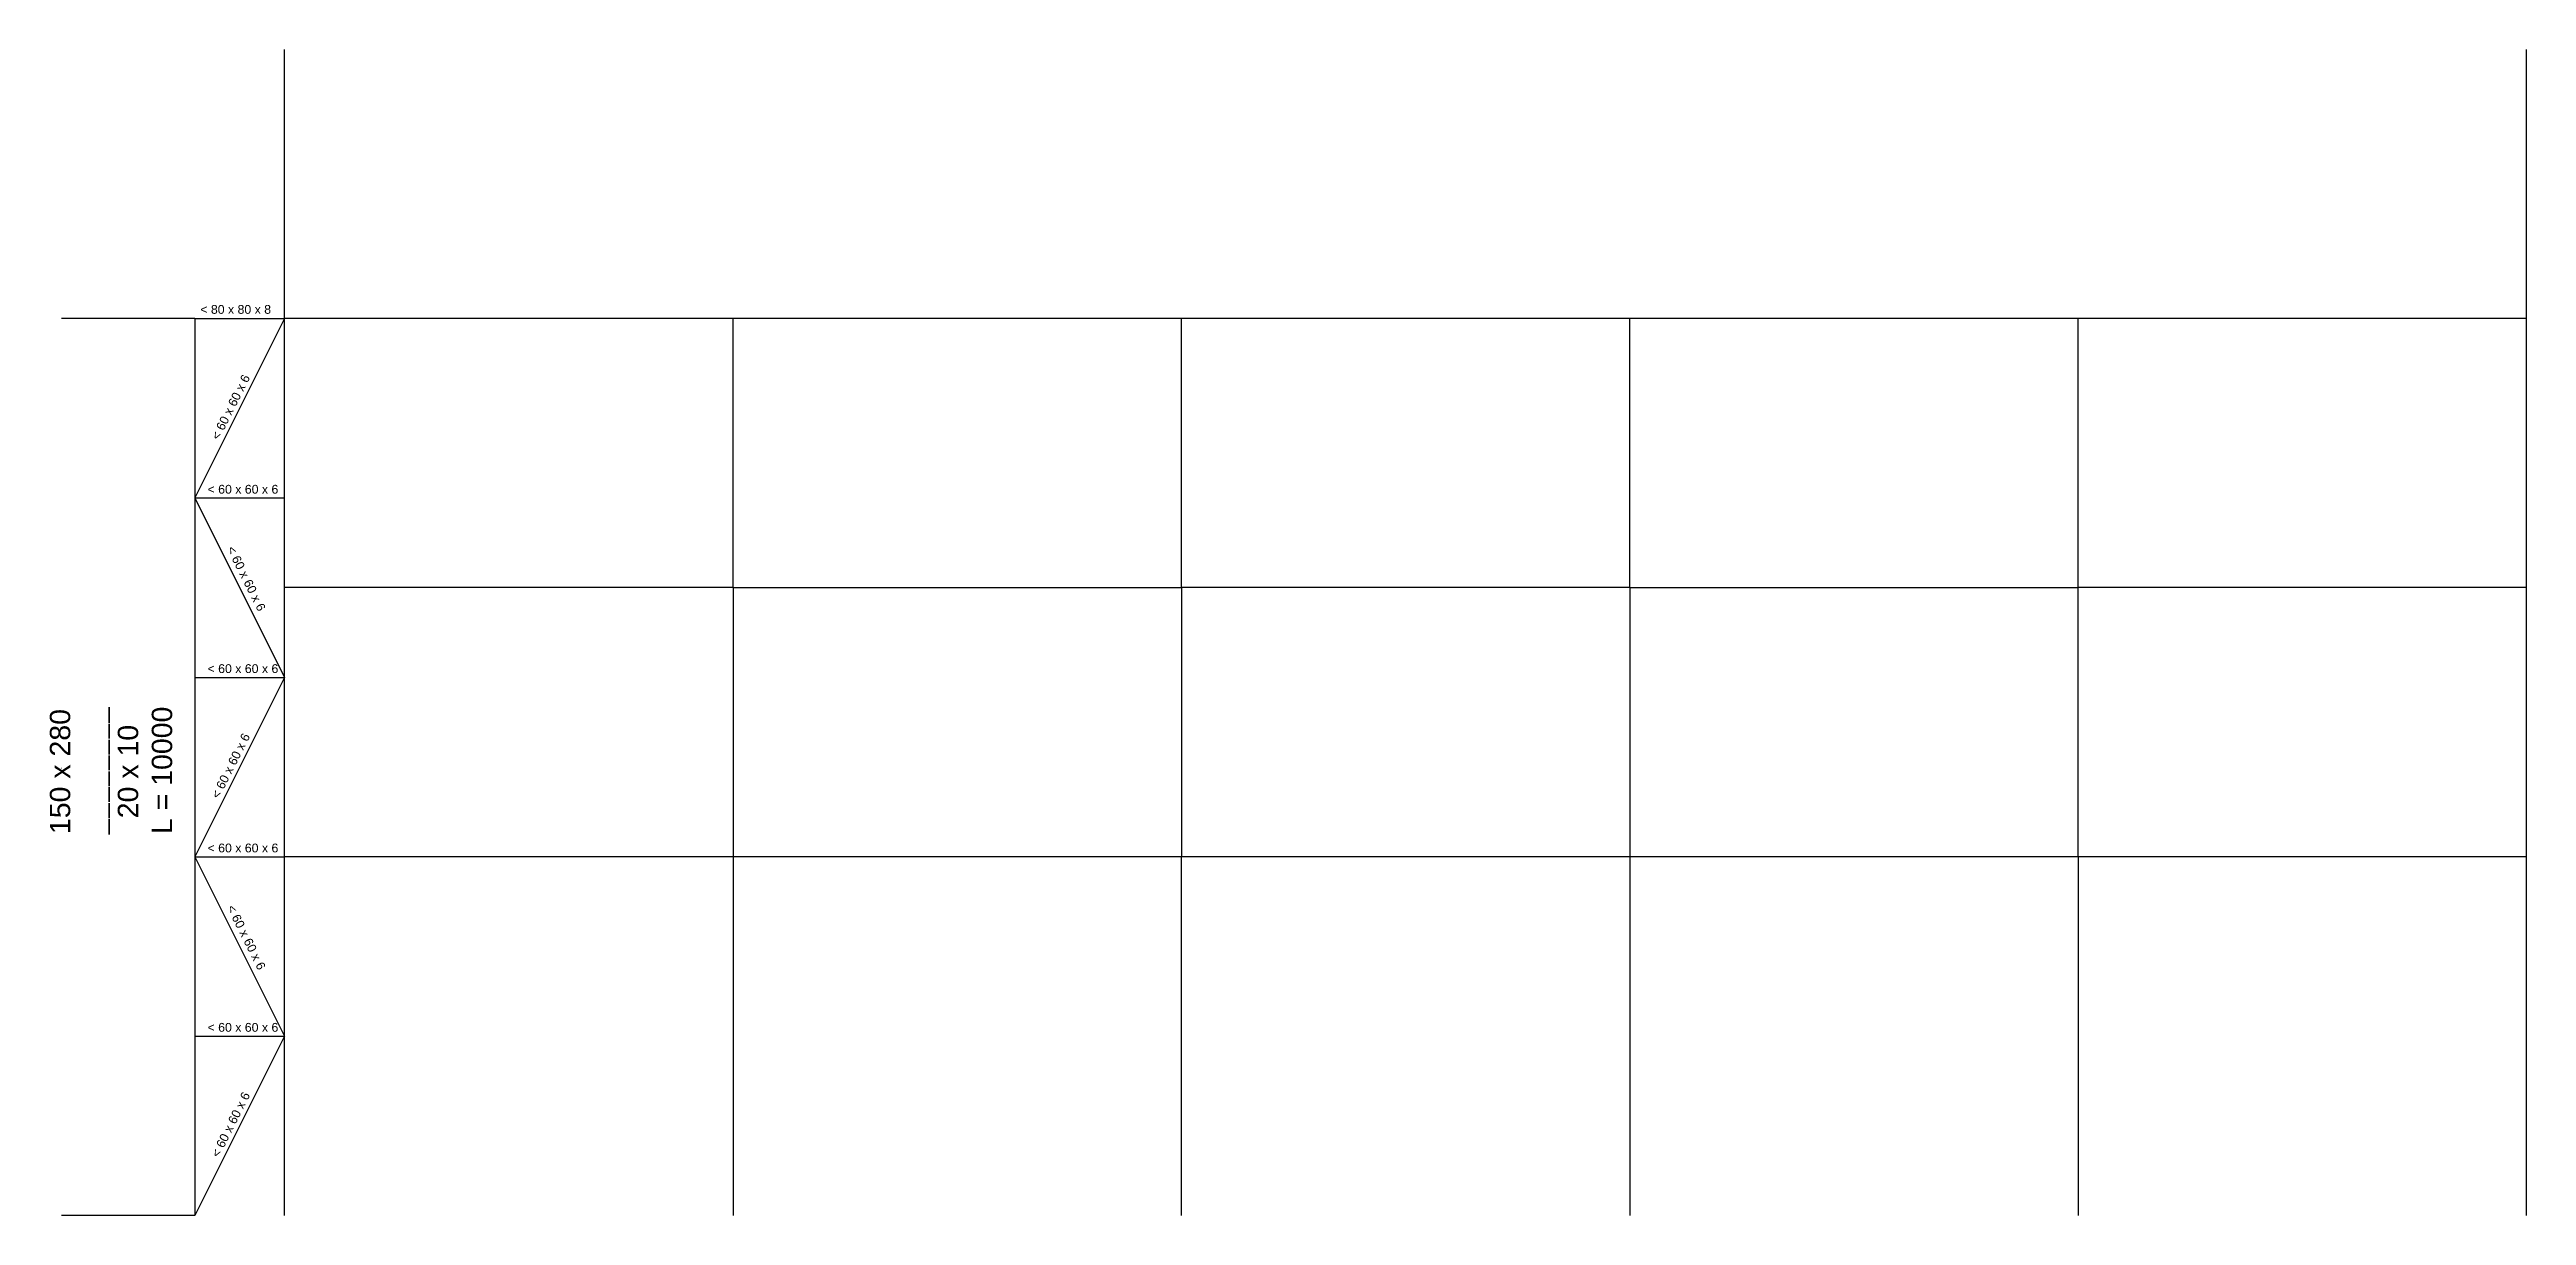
# Model space of a CAD drawing. Header units: inches. Extents: x -15 to 2803056, y 0 to 866270.
# Drawn here: x 604555 to 632177, y 217930 to 230930 of the extents above; entities that cross this region are included whole.
import ezdxf

# ---------------------------------------------------------------- set-up
doc = ezdxf.new("R2010")
doc.units = ezdxf.units.IN
doc.header["$LTSCALE"] = 100
doc.header["$MEASUREMENT"] = 0
doc.layers.add('initial layout', color=7, linetype='Continuous')
doc.layers.add('sections', color=3, linetype='Continuous')
doc.styles.get("Standard").update_dxf_attribs({"font": 'arial.ttf'})
doc.dimstyles.new('section', dxfattribs={"dimtxt": 1e-05, "dimasz": 15, "dimexe": 0.0625, "dimexo": 0.0625, "dimgap": 10, "dimtad": 0, "dimtoh": 1, "dimzin": 0, "dimdsep": 46, "dimtxsty": 'Standard', "dimblk": 'OBLIQUE', "dimcen": 0.09, "dimsd1": 1, "dimsd2": 1, "dimclrd": 256, "dimclre": 256, "dimclrt": 256, "dimadec": 0, "dimazin": 0, "dimtfac": 1, "dimtofl": 0, "dimtmove": 0, "dimatfit": 3, "dimfxl": 1, "dimtfillclr": 256, "dimtolj": 1, "dimtzin": 0, "dimlwe": -1, "dimarcsym": 0})

msp = doc.modelspace()

# ---------------------------------------------------------------- texts
at = {"layer": 'sections'}
for s, rotation, p in [('< 80 x 80 x 8', 0, (606236.451, 227983.751)), (' < 60 x 60 x 6', 63.4349488, (606425.369, 226534.59)), (' < 60 x 60 x 6', 0, (606279.45, 225978.497)), (' < 60 x 60 x 6', 296.5650512, (606512.876, 225396.676)), (' < 60 x 60 x 6', 0, (606279.45, 223978.497)), (' < 60 x 60 x 6', 63.4349488, (606425.369, 222534.59)), (' < 60 x 60 x 6', 0, (606279.45, 221978.497)), (' < 60 x 60 x 6', 296.5650512, (606512.876, 221396.676)), (' < 60 x 60 x 6', 0, (606279.45, 219978.497)), (' < 60 x 60 x 6', 63.4349488, (606425.369, 218534.59))]:
    msp.add_text(s, height=98.14202, rotation=rotation, dxfattribs=at).set_placement(p)
at = {"layer": 'sections', "insert": (604558.469, 222182.511), "char_height": 227.2868, "attachment_point": 1, "rotation": 90}
msp.add_mtext_dynamic_manual_height_columns('150 x 280\\P________\\P  20 x 10\\PL = 10000', width=1384.85194, gutter_width=1136.434, heights=[0], dxfattribs=at)

# ---------------------------------------------------------------- blocks, each defined once
blk = doc.blocks.new('*D52')
at = {"layer": 'Defpoints', "color": 0}
for p in [(604690, 227930), (606177, 227930), (606177, 217930)]:
    blk.add_point(p, dxfattribs=at)
at = {"layer": 'sections', "transparency": 16777216}
for p, q in [((606177, 227930), (604690, 227930)), ((606177, 217930), (604690, 217930))]:
    blk.add_line(p, q, dxfattribs=at)
at = {"layer": 'sections', "transparency": 16777216, "insert": (604690, 222930), "char_height": 10, "attachment_point": 5, "rotation": 90}
blk.add_mtext('\\A1;10000.00', dxfattribs=at)
blk = doc.blocks.new('_Oblique')
at = {"color": 0, "linetype": 'ByBlock', "lineweight": -2}
blk.add_line((-0.5, -0.5), (0.5, 0.5), dxfattribs=at)

# ---------------------------------------------------------------- dimensions: what is measured, and where the dimension line sits
at = {"layer": 'sections'}
dim = msp.add_linear_dim(base=(604689.725, 227930.301), p1=(606176.999, 217930.301), p2=(606176.999, 227930.301), angle=90, dimstyle='section', override={"dimtxt": 10}, dxfattribs=at)
dim.commit()
dim.dimension.update_dxf_attribs({"geometry": '*D52', "text_midpoint": (604689.725, 222930.301)})

# ---------------------------------------------------------------- linework, layer by layer
at = {"layer": 'initial layout'}
for p, q in [((607176.999, 227930.301), (607176.999, 230930.301)), ((632176.999, 227930.301), (632176.999, 230930.301)), ((606176.999, 227930.301), (607176.999, 227930.301)), ((607176.999, 227930.301), (606176.999, 225930.301)), ((606176.999, 227930.301), (606176.999, 217930.301)), ((606176.999, 227930.301), (606176.999, 217930.301)), ((607176.999, 225930.301), (607176.999, 227930.301)), ((612176.999, 227930.301), (607176.999, 227930.301)), ((612176.999, 224930.301), (612176.999, 227930.301)), ((617176.999, 227930.301), (612176.999, 227930.301)), ((617176.999, 224930.301), (617176.999, 227930.301)), ((622176.999, 227930.301), (617176.999, 227930.301)), ((622176.999, 224930.301), (622176.999, 227930.301)), ((627176.999, 227930.301), (622176.999, 227930.301)), ((627176.999, 224930.301), (627176.999, 227930.301)), ((632176.999, 227930.301), (627176.999, 227930.301)), ((632176.999, 224930.301), (632176.999, 227930.301)), ((606176.999, 225930.301), (607176.999, 225930.301)), ((606176.999, 225930.301), (607176.999, 223930.301)), ((607176.999, 221930.301), (607176.999, 225930.301)), ((612176.999, 224930.301), (607176.999, 224930.301)), ((612176.999, 224930.301), (612176.999, 221930.301)), ((612176.999, 224930.301), (612176.999, 221930.301)), ((612176.999, 224930.301), (617176.999, 224930.301)), ((622176.999, 224930.301), (617176.999, 224930.301)), ((617176.999, 224930.301), (617176.999, 221930.301)), ((617176.999, 224930.301), (617176.999, 221930.301)), ((622176.999, 224930.301), (622176.999, 221930.301)), ((622176.999, 224930.301), (622176.999, 221930.301)), ((622176.999, 224930.301), (627176.999, 224930.301)), ((632176.999, 224930.301), (627176.999, 224930.301)), ((627176.999, 221930.301), (627176.999, 224930.301)), ((632176.999, 217930.301), (632176.999, 224930.301)), ((606176.999, 223930.301), (607176.999, 223930.301)), ((607176.999, 223930.301), (606176.999, 221930.301)), ((606176.999, 221930.301), (607176.999, 221930.301)), ((606176.999, 221930.301), (607176.999, 219930.301)), ((612176.999, 221930.301), (607176.999, 221930.301)), ((607176.999, 217930.301), (607176.999, 221930.301)), ((612176.999, 221930.301), (612176.999, 217930.301)), ((617176.999, 221930.301), (612176.999, 221930.301)), ((622176.999, 221930.301), (617176.999, 221930.301)), ((617176.999, 217930.301), (617176.999, 221930.301)), ((622176.999, 221930.301), (622176.999, 217930.301)), ((627176.999, 221930.301), (622176.999, 221930.301)), ((632176.999, 221930.301), (627176.999, 221930.301)), ((627176.999, 221930.301), (627176.999, 217930.301)), ((606176.999, 219930.301), (607176.999, 219930.301)), ((607176.999, 219930.301), (606176.999, 217930.301))]:
    msp.add_line(p, q, dxfattribs=at)

msp.set_redraw_order([(e.dxf.handle, doc.entitydb.next_handle()) for e in msp.query("TEXT MTEXT ATTDEF DIMENSION ARC_DIMENSION")])  # texts and dimensions are drawn at this point

doc.saveas('drawing.dxf')
